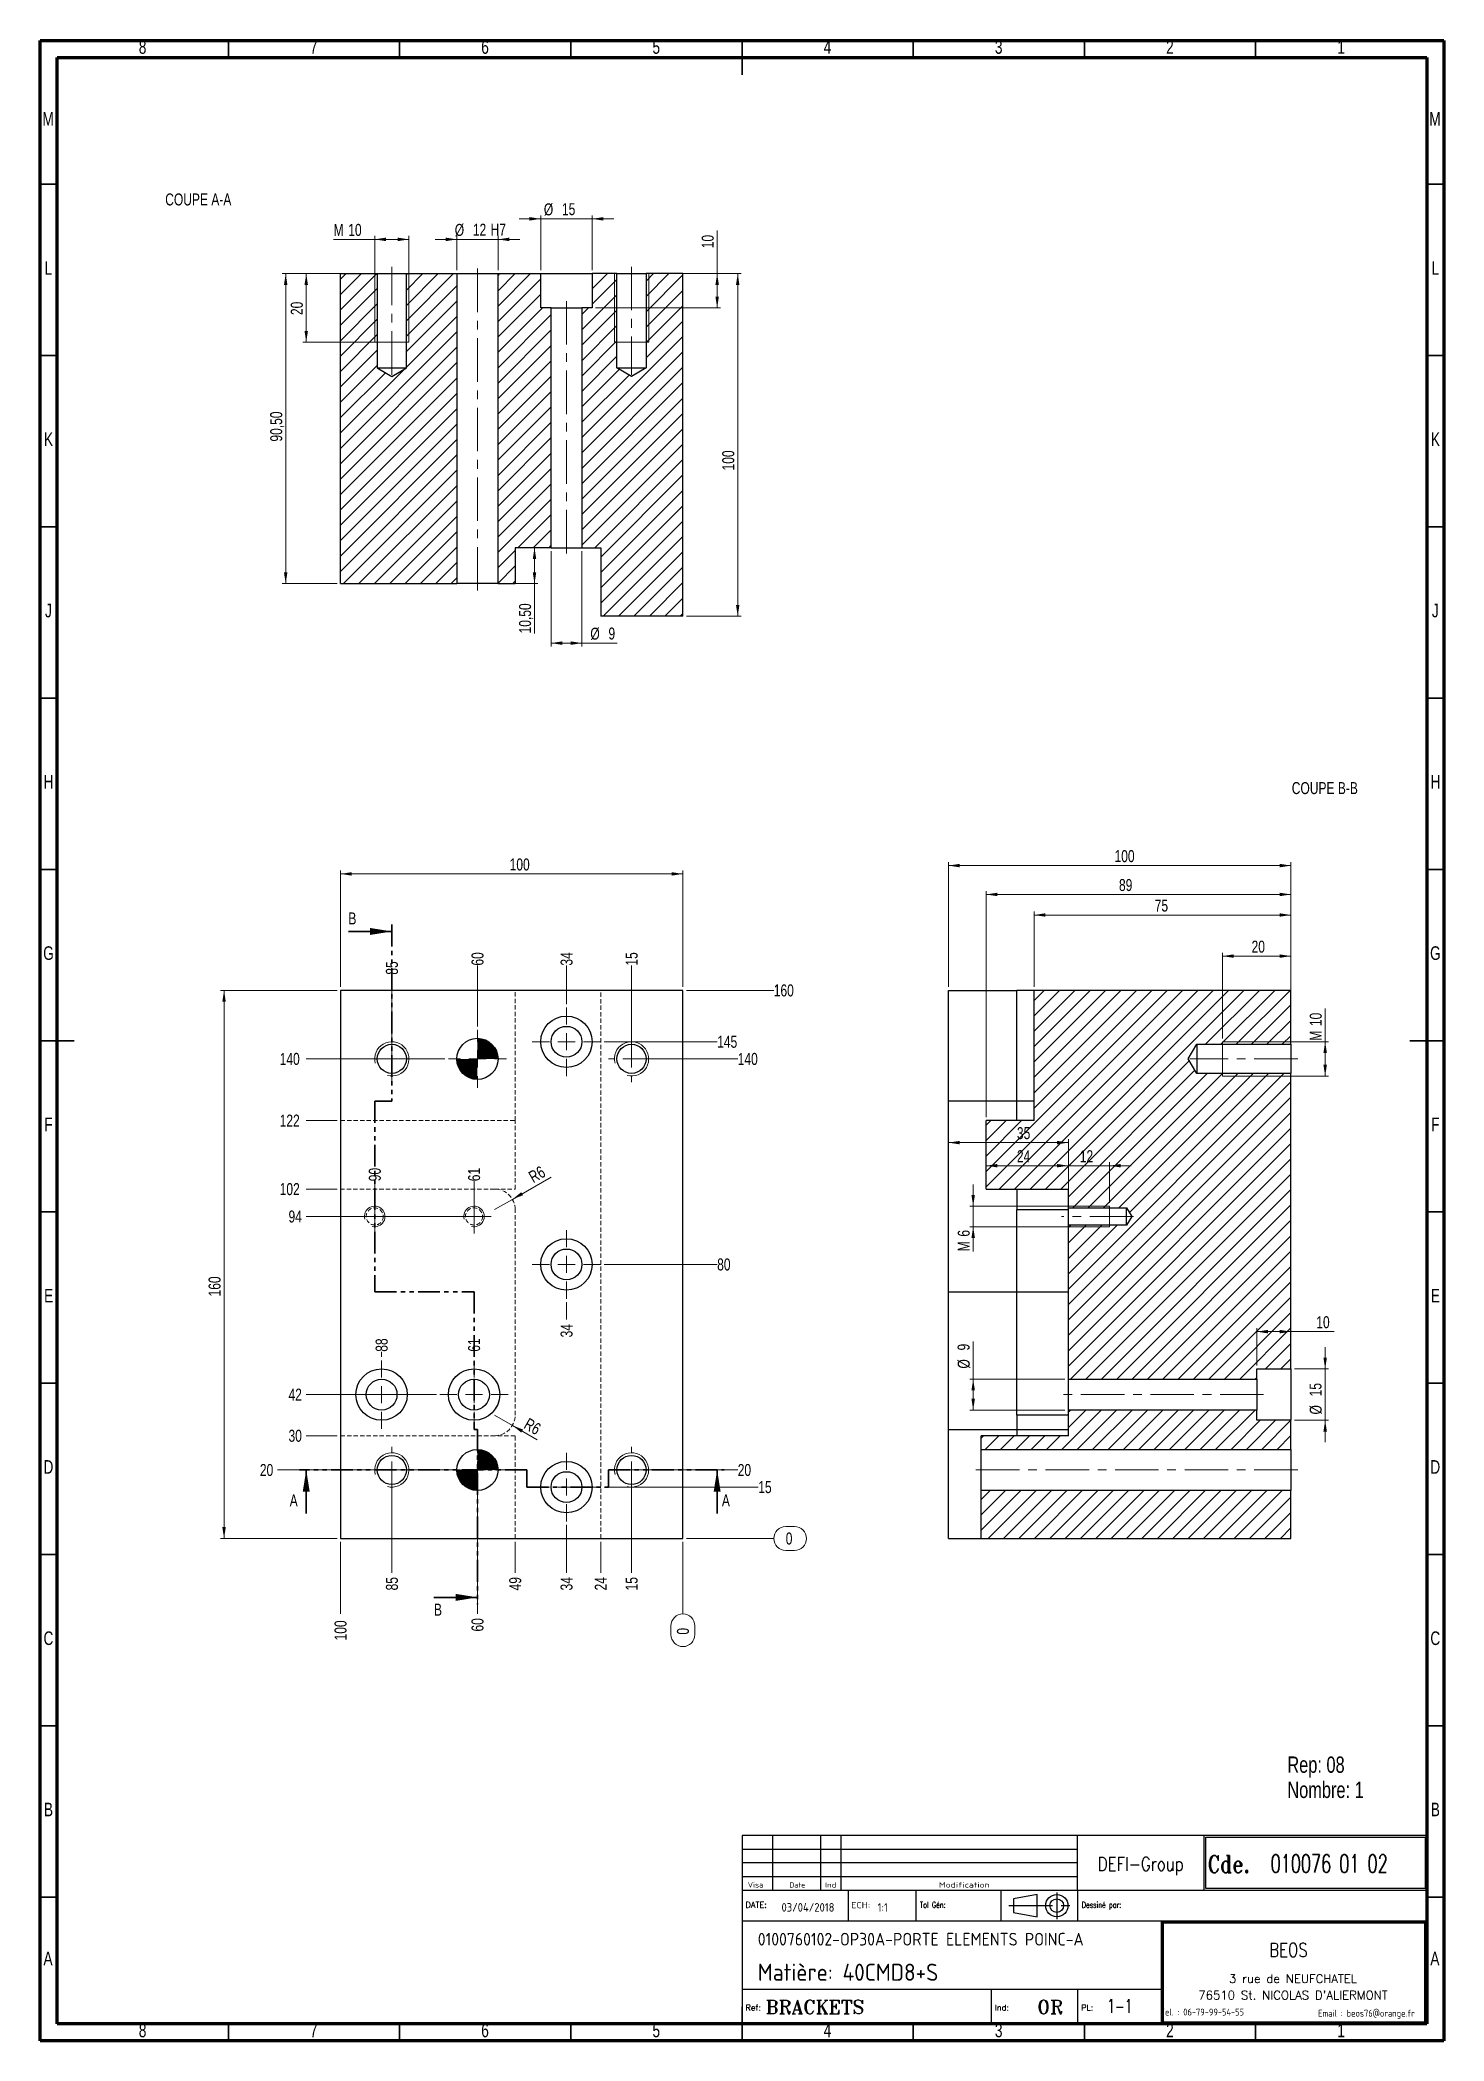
# Model space of a CAD drawing. Header units: millimetres. Extents: x 5 to 415, y 5 to 589.
import ezdxf

# ---------------------------------------------------------------- set-up
doc = ezdxf.new("R2010")
doc.units = ezdxf.units.MM
for name, pattern in [('CENTERX2', [20.32, 12.7, -2.54, 2.54, -2.54]), ('HIDDEN', [1.905, 1.27, -0.635]), ('PHANTOM', [12.7, 6.35, -1.27, 1.27, -1.27, 1.27, -1.27])]:
    doc.linetypes.add(name, pattern=pattern)
doc.layers.add('DIMENSIONS', color=176, linetype='Continuous')
doc.styles.add('SLDTEXTSTYLE0', font='TXT', dxfattribs={"width": 0.75})
doc.styles.add('SLDTEXTSTYLE1', font='ISOCP')
doc.styles.add('SLDTEXTSTYLE10', font='ISOCP', dxfattribs={"width": 1.147311})
doc.styles.add('SLDTEXTSTYLE11', font='ISOCP', dxfattribs={"width": 1.385904})
doc.styles.add('SLDTEXTSTYLE12', font='ISOCP', dxfattribs={"width": 1.246461})
doc.styles.add('SLDTEXTSTYLE13', font='ROMAND')
doc.styles.add('SLDTEXTSTYLE2', font='ROMANT', dxfattribs={"width": 0.8})
doc.styles.add('SLDTEXTSTYLE3', font='ISOCP', dxfattribs={"width": 0.8})
doc.styles.add('SLDTEXTSTYLE4', font='ROMANS', dxfattribs={"width": 0.8})
doc.styles.add('SLDTEXTSTYLE5', font='ROMANT')
doc.styles.add('SLDTEXTSTYLE6', font='ROMANS')
doc.styles.add('SLDTEXTSTYLE7', font='ROMANT', dxfattribs={"width": 0.65})
doc.styles.add('SLDTEXTSTYLE8', font='ISOCP', dxfattribs={"width": 1.446157})
doc.styles.add('SLDTEXTSTYLE9', font='ISOCP', dxfattribs={"width": 1.294402})
doc.dimstyles.new('SLDDIMSTYLE0', dxfattribs={"dimtxt": 3.5, "dimasz": 3.302, "dimexe": 0, "dimexo": 0.0625, "dimgap": 0.875, "dimtad": 0, "dimtih": 1, "dimtoh": 1, "dimdec": 0, "dimrnd": 1e-09, "dimdsep": 46, "dimtxsty": 'SLDTEXTSTYLE0', "dimblk1": 'NONE', "dimblk2": 'NONE', "dimsah": 1, "dimcen": 0.09, "dimadec": 0, "dimazin": 2, "dimtfac": 1, "dimtdec": 0, "dimtofl": 0, "dimtmove": 0, "dimatfit": 3, "dimldrblk": 'NONE', "dimfxl": 1, "dimfrac": 2, "dimtolj": 1, "dimtzin": 12, "dimarcsym": 0})
doc.dimstyles.new('SLDDIMSTYLE1', dxfattribs={"dimtxt": 3.5, "dimasz": 3.302, "dimexe": 0, "dimexo": 0.0625, "dimgap": 0.875, "dimtad": 0, "dimtih": 1, "dimtoh": 1, "dimrnd": 1e-09, "dimzin": 12, "dimdsep": 46, "dimtxsty": 'SLDTEXTSTYLE0', "dimblk1": 'NONE', "dimblk2": 'NONE', "dimsah": 1, "dimcen": 0.09, "dimadec": 0, "dimazin": 3, "dimtfac": 1, "dimtofl": 0, "dimtmove": 0, "dimatfit": 3, "dimldrblk": 'NONE', "dimfxl": 1, "dimfrac": 2, "dimtolj": 1, "dimtzin": 12, "dimarcsym": 0})
doc.dimstyles.new('SLDDIMSTYLE2', dxfattribs={"dimtxt": 3.5, "dimasz": 3.302, "dimexe": 0, "dimexo": 0.0625, "dimgap": 0.875, "dimtad": 1, "dimrnd": 1e-09, "dimzin": 12, "dimdsep": 46, "dimtxsty": 'SLDTEXTSTYLE0', "dimsah": 1, "dimcen": 0.09, "dimadec": 0, "dimazin": 3, "dimtfac": 1, "dimtofl": 0, "dimtmove": 0, "dimatfit": 3, "dimfxl": 1, "dimfrac": 2, "dimtolj": 1, "dimtzin": 12, "dimarcsym": 0})
doc.dimstyles.new('SLDDIMSTYLE3', dxfattribs={"dimtxt": 3.5, "dimasz": 3.302, "dimexe": 0, "dimexo": 0.0625, "dimgap": 0.875, "dimtad": 1, "dimrnd": 1e-09, "dimzin": 12, "dimdsep": 46, "dimtxsty": 'SLDTEXTSTYLE0', "dimsah": 1, "dimcen": 0, "dimadec": 0, "dimazin": 3, "dimtfac": 1, "dimtofl": 0, "dimtmove": 0, "dimatfit": 3, "dimfxl": 1, "dimfrac": 2, "dimtolj": 1, "dimtzin": 12, "dimarcsym": 0})
doc.dimstyles.new('SLDDIMSTYLE4', dxfattribs={"dimtxt": 3.5, "dimasz": 3.302, "dimexe": 0, "dimexo": 0.0625, "dimgap": 0.875, "dimtad": 1, "dimrnd": 1e-09, "dimzin": 12, "dimdsep": 46, "dimtxsty": 'SLDTEXTSTYLE0', "dimsah": 1, "dimcen": 0.09, "dimadec": 0, "dimazin": 3, "dimtfac": 1, "dimtmove": 0, "dimatfit": 0, "dimfxl": 1, "dimfrac": 2, "dimtolj": 1, "dimtzin": 12, "dimarcsym": 0})

msp = doc.modelspace()

# ---------------------------------------------------------------- texts
at = {"color": 7, "linetype": 'Continuous', "lineweight": 0, "attachment_point": 2, "style": 'SLDTEXTSTYLE0'}
for s, insert, char_height in [('8', (34.96, 589.06), 3.969), ('7', (84.96, 589.06), 3.969), ('6', (134.96, 589.06), 3.969), ('5', (184.96, 589.06), 3.969), ('4', (234.96, 589.06), 3.969), ('3', (284.96, 589.06), 3.969), ('2', (334.96, 589.06), 3.969), ('1', (384.96, 589.06), 3.969), ('M', (7.362, 568.06), 3.969), ('M', (412.362, 568.06), 3.969), ('COUPE A-A', (51.221, 544.328), 3.5), ('L', (7.455, 524.56), 3.969), ('L', (412.455, 524.56), 3.969), ('K', (7.489, 474.56), 3.969), ('K', (412.489, 474.56), 3.969), ('J', (7.465, 424.56), 3.969), ('J', (412.465, 424.56), 3.969), ('H', (7.49, 374.56), 3.969), ('H', (412.49, 374.56), 3.969), ('COUPE B-B', (380.2, 372.489), 3.5), ('G', (7.487, 324.56), 3.969), ('G', (412.487, 324.56), 3.969), ('F', (7.458, 274.56), 3.969), ('F', (412.458, 274.56), 3.969), ('E', (7.508, 224.56), 3.969), ('E', (412.508, 224.56), 3.969), ('D', (7.453, 174.56), 3.969), ('D', (412.453, 174.56), 3.969), ('C', (7.459, 124.56), 3.969), ('C', (412.459, 124.56), 3.969), ('B', (7.471, 74.56), 3.969), ('B', (412.471, 74.56), 3.969), ('A', (7.34, 31.06), 3.969), ('A', (412.34, 31.06), 3.969), ('8', (34.96, 10.06), 3.969), ('7', (84.96, 10.06), 3.969), ('6', (134.96, 10.06), 3.969), ('5', (184.96, 10.06), 3.969), ('4', (234.96, 10.06), 3.969), ('3', (284.96, 10.06), 3.969), ('2', (334.96, 10.06), 3.969), ('1', (384.96, 10.06), 3.969)]:
    msp.add_mtext(s, dxfattribs=dict(at, insert=insert, char_height=char_height))
at = {"color": 7, "linetype": 'Continuous', "char_height": 3.5, "attachment_point": 1, "style": 'SLDTEXTSTYLE0'}
for s, insert in [('B', (95.046, 334.436)), ('A', (77.92, 164.536)), ('A', (204.124, 164.536)), ('B', (120.046, 132.648))]:
    msp.add_mtext(s, dxfattribs=dict(at, insert=insert))
at = {"layer": 'DIMENSIONS'}
for s, insert, char_height, attachment_point, style in [('DEFI-Group', (326.42, 58.701), 4, 2, 'SLDTEXTSTYLE2'), ('Cde.', (346, 59.126), 5, 1, 'SLDTEXTSTYLE2'), ('010076 01 02', (364.377, 59.44), 5.29167, 1, 'SLDTEXTSTYLE7'), ('Visa', (211.655, 51.348), 1.5671, 1, 'SLDTEXTSTYLE12'), ('Date', (223.824, 51.283), 1.4924, 1, 'SLDTEXTSTYLE10'), ('Ind', (234.254, 51.283), 1.4924, 1, 'SLDTEXTSTYLE11'), ('Modification', (267.489, 51.348), 1.56705, 1, 'SLDTEXTSTYLE8'), ('DATE:', (211.034, 45.598), 1.7277, 1, 'SLDTEXTSTYLE6'), ('03/04/2018', (221.533, 45.253), 2.5, 1, 'SLDTEXTSTYLE1'), ('ECH:', (241.911, 45.56), 1.8141, 1, 'SLDTEXTSTYLE9'), ('1:1', (249.62, 45.24), 2.5, 1, 'SLDTEXTSTYLE1'), ('Tol Gén:', (261.952, 45.598), 1.7277, 1, 'SLDTEXTSTYLE4'), ('Dessiné par:', (309.221, 45.598), 1.72768, 1, 'SLDTEXTSTYLE4'), ('0100760102-OP30A-PORTE ELEMENTS POINC-A', (214.603, 36.561), 3.70417, 1, 'SLDTEXTSTYLE1'), ('BEOS', (369.571, 33.595), 4, 2, 'SLDTEXTSTYLE2'), ('Matière: 40CMD8+S', (214.603, 27.564), 5, 1, 'SLDTEXTSTYLE1'), ('3 rue de NEUFCHATEL', (370.909, 24.448), 2.5, 2, 'SLDTEXTSTYLE13'), ("76510 St. NICOLAS D'ALIERMONT", (370.903, 19.623), 2.5, 2, 'SLDTEXTSTYLE13'), ('Ref:', (211.034, 15.598), 1.7277, 1, 'SLDTEXTSTYLE6'), ('BRACKETS', (216.904, 16.951), 4, 1, 'SLDTEXTSTYLE5'), ('Ind:', (283.826, 15.598), 1.7277, 1, 'SLDTEXTSTYLE6'), ('OR', (296.194, 16.951), 4, 1, 'SLDTEXTSTYLE5'), ('PL:', (309.034, 15.598), 1.7277, 1, 'SLDTEXTSTYLE6'), ('1-1', (316.651, 17.173), 4, 1, 'SLDTEXTSTYLE7'), ('Tel. : 06-79-99-54-55', (344.36, 14.429), 2, 2, 'SLDTEXTSTYLE3'), ('Email : beos76@orange.fr', (392.372, 14.097), 2, 2, 'SLDTEXTSTYLE3')]:
    msp.add_mtext(s, dxfattribs=dict(at, insert=insert, char_height=char_height, attachment_point=attachment_point, style=style))

# ---------------------------------------------------------------- blocks, each defined once
blk = doc.blocks.new('SW_NOTE_0')
at = {"color": 0, "linetype": 'Continuous', "lineweight": 0, "char_height": 4.763, "attachment_point": 1, "style": 'SLDTEXTSTYLE0'}
for s, insert in [('Rep: 08', (0, 6.14)), ('Nombre: 1', (0, -1.21))]:
    blk.add_mtext(s, dxfattribs=dict(at, insert=insert))
blk = doc.blocks.new('_D')
at = {"color": 7, "linetype": 'Continuous', "lineweight": 18}
for p, q in [((222.77, 155.18), (225.35, 155.18)), ((193.75, 151.69), (219.28, 151.69)), ((225.35, 148.2), (222.77, 148.2))]:
    blk.add_line(p, q, dxfattribs=at)
for centre, start, end in [((222.77, 151.69), 90, 270), ((225.35, 151.69), 270, 90)]:
    blk.add_arc(centre, 3.49, start, end, dxfattribs=at)
at = {"color": 7, "linetype": 'Continuous', "lineweight": 18, "insert": (222.77, 153.43), "char_height": 3.5, "attachment_point": 1, "style": 'SLDTEXTSTYLE0'}
blk.add_mtext('0', dxfattribs=at)
blk = doc.blocks.new('_None')
blk = doc.blocks.new('_D_1')
at = {"color": 7, "linetype": 'Continuous', "lineweight": 18}
blk.add_line((169.75, 166.69), (214.75, 166.69), dxfattribs=at)
at = {"color": 7, "linetype": 'Continuous', "lineweight": 18, "insert": (214.75, 168.43), "char_height": 3.5, "attachment_point": 1, "style": 'SLDTEXTSTYLE0'}
blk.add_mtext('15', dxfattribs=at)
blk = doc.blocks.new('_D_2')
at = {"color": 7, "linetype": 'Continuous', "lineweight": 18}
blk.add_line((123.25, 171.69), (74.38, 171.69), dxfattribs=at)
at = {"color": 7, "linetype": 'Continuous', "lineweight": 18, "insert": (69.21, 173.43), "char_height": 3.5, "attachment_point": 1, "style": 'SLDTEXTSTYLE0'}
blk.add_mtext('20', dxfattribs=at)
blk = doc.blocks.new('_D_3')
at = {"color": 7, "linetype": 'Continuous', "lineweight": 18}
blk.add_line((178.75, 171.69), (208.75, 171.69), dxfattribs=at)
at = {"color": 7, "linetype": 'Continuous', "lineweight": 18, "insert": (208.75, 173.43), "char_height": 3.5, "attachment_point": 1, "style": 'SLDTEXTSTYLE0'}
blk.add_mtext('20', dxfattribs=at)
blk = doc.blocks.new('_D_4')
at = {"color": 7, "linetype": 'Continuous', "lineweight": 18}
blk.add_line((91.75, 181.69), (82.75, 181.69), dxfattribs=at)
at = {"color": 7, "linetype": 'Continuous', "lineweight": 18, "insert": (77.57, 183.43), "char_height": 3.5, "attachment_point": 1, "style": 'SLDTEXTSTYLE0'}
blk.add_mtext('30', dxfattribs=at)
blk = doc.blocks.new('_D_5')
at = {"color": 7, "linetype": 'Continuous', "lineweight": 18}
blk.add_line((120.75, 193.69), (82.75, 193.69), dxfattribs=at)
at = {"color": 7, "linetype": 'Continuous', "lineweight": 18, "insert": (77.57, 195.43), "char_height": 3.5, "attachment_point": 1, "style": 'SLDTEXTSTYLE0'}
blk.add_mtext('42', dxfattribs=at)
blk = doc.blocks.new('_D_6')
at = {"color": 7, "linetype": 'Continuous', "lineweight": 18}
blk.add_line((169.75, 231.69), (202.75, 231.69), dxfattribs=at)
at = {"color": 7, "linetype": 'Continuous', "lineweight": 18, "insert": (202.75, 233.43), "char_height": 3.5, "attachment_point": 1, "style": 'SLDTEXTSTYLE0'}
blk.add_mtext('80', dxfattribs=at)
blk = doc.blocks.new('_D_7')
at = {"color": 7, "linetype": 'Continuous', "lineweight": 18}
blk.add_line((130.75, 245.69), (82.75, 245.69), dxfattribs=at)
at = {"color": 7, "linetype": 'Continuous', "lineweight": 18, "insert": (77.57, 247.43), "char_height": 3.5, "attachment_point": 1, "style": 'SLDTEXTSTYLE0'}
blk.add_mtext('94', dxfattribs=at)
blk = doc.blocks.new('_D_8')
at = {"color": 7, "linetype": 'Continuous', "lineweight": 18}
blk.add_line((91.75, 253.69), (82.75, 253.69), dxfattribs=at)
at = {"color": 7, "linetype": 'Continuous', "lineweight": 18, "insert": (74.99, 255.43), "char_height": 3.5, "attachment_point": 1, "style": 'SLDTEXTSTYLE0'}
blk.add_mtext('102', dxfattribs=at)
blk = doc.blocks.new('_D_9')
at = {"color": 7, "linetype": 'Continuous', "lineweight": 18}
blk.add_line((91.75, 273.69), (82.75, 273.69), dxfattribs=at)
at = {"color": 7, "linetype": 'Continuous', "lineweight": 18, "insert": (74.99, 275.43), "char_height": 3.5, "attachment_point": 1, "style": 'SLDTEXTSTYLE0'}
blk.add_mtext('122', dxfattribs=at)
blk = doc.blocks.new('_D_10')
at = {"color": 7, "linetype": 'Continuous', "lineweight": 18}
blk.add_line((123.25, 291.69), (82.75, 291.69), dxfattribs=at)
at = {"color": 7, "linetype": 'Continuous', "lineweight": 18, "insert": (74.99, 293.43), "char_height": 3.5, "attachment_point": 1, "style": 'SLDTEXTSTYLE0'}
blk.add_mtext('140', dxfattribs=at)
blk = doc.blocks.new('_D_11')
at = {"color": 7, "linetype": 'Continuous', "lineweight": 18}
blk.add_line((178.75, 291.69), (208.75, 291.69), dxfattribs=at)
at = {"color": 7, "linetype": 'Continuous', "lineweight": 18, "insert": (208.75, 293.43), "char_height": 3.5, "attachment_point": 1, "style": 'SLDTEXTSTYLE0'}
blk.add_mtext('140', dxfattribs=at)
blk = doc.blocks.new('_D_12')
at = {"color": 7, "linetype": 'Continuous', "lineweight": 18}
blk.add_line((169.75, 296.69), (202.75, 296.69), dxfattribs=at)
at = {"color": 7, "linetype": 'Continuous', "lineweight": 18, "insert": (202.75, 298.43), "char_height": 3.5, "attachment_point": 1, "style": 'SLDTEXTSTYLE0'}
blk.add_mtext('145', dxfattribs=at)
blk = doc.blocks.new('_D_13')
at = {"color": 7, "linetype": 'Continuous', "lineweight": 18}
blk.add_line((193.75, 311.69), (219.28, 311.69), dxfattribs=at)
at = {"color": 7, "linetype": 'Continuous', "lineweight": 18, "insert": (219.28, 313.43), "char_height": 3.5, "attachment_point": 1, "style": 'SLDTEXTSTYLE0'}
blk.add_mtext('160', dxfattribs=at)
blk = doc.blocks.new('_D_14')
at = {"color": 7, "linetype": 'Continuous', "lineweight": 18}
for p, q in [((192.75, 150.69), (192.75, 129.69)), ((189.26, 123.62), (189.26, 126.2)), ((196.23, 126.2), (196.23, 123.62))]:
    blk.add_line(p, q, dxfattribs=at)
for centre, start, end in [((192.75, 126.2), 0, 180), ((192.75, 123.62), 180, 0)]:
    blk.add_arc(centre, 3.49, start, end, dxfattribs=at)
at = {"color": 7, "linetype": 'Continuous', "lineweight": 18, "insert": (191.01, 123.62), "char_height": 3.5, "attachment_point": 1, "rotation": 90, "style": 'SLDTEXTSTYLE0'}
blk.add_mtext('0', dxfattribs=at)
blk = doc.blocks.new('_D_15')
at = {"color": 7, "linetype": 'Continuous', "lineweight": 18}
blk.add_line((177.75, 292.69), (177.75, 318.92), dxfattribs=at)
at = {"color": 7, "linetype": 'Continuous', "lineweight": 18, "insert": (176.01, 318.92), "char_height": 3.5, "attachment_point": 1, "rotation": 90, "style": 'SLDTEXTSTYLE0'}
blk.add_mtext('15', dxfattribs=at)
blk = doc.blocks.new('_D_16')
at = {"color": 7, "linetype": 'Continuous', "lineweight": 18}
blk.add_line((177.75, 170.69), (177.75, 141.69), dxfattribs=at)
at = {"color": 7, "linetype": 'Continuous', "lineweight": 18, "insert": (176.01, 136.52), "char_height": 3.5, "attachment_point": 1, "rotation": 90, "style": 'SLDTEXTSTYLE0'}
blk.add_mtext('15', dxfattribs=at)
blk = doc.blocks.new('_D_17')
at = {"color": 7, "linetype": 'Continuous', "lineweight": 18}
blk.add_line((168.75, 150.69), (168.75, 141.69), dxfattribs=at)
at = {"color": 7, "linetype": 'Continuous', "lineweight": 18, "insert": (167.01, 136.52), "char_height": 3.5, "attachment_point": 1, "rotation": 90, "style": 'SLDTEXTSTYLE0'}
blk.add_mtext('24', dxfattribs=at)
blk = doc.blocks.new('_D_18')
at = {"color": 7, "linetype": 'Continuous', "lineweight": 18}
blk.add_line((158.75, 307.69), (158.75, 318.92), dxfattribs=at)
at = {"color": 7, "linetype": 'Continuous', "lineweight": 18, "insert": (157.01, 318.92), "char_height": 3.5, "attachment_point": 1, "rotation": 90, "style": 'SLDTEXTSTYLE0'}
blk.add_mtext('34', dxfattribs=at)
blk = doc.blocks.new('_D_19')
at = {"color": 7, "linetype": 'Continuous', "lineweight": 18}
blk.add_line((158.75, 220.69), (158.75, 215.57), dxfattribs=at)
at = {"color": 7, "linetype": 'Continuous', "lineweight": 18, "insert": (157.01, 210.39), "char_height": 3.5, "attachment_point": 1, "rotation": 90, "style": 'SLDTEXTSTYLE0'}
blk.add_mtext('34', dxfattribs=at)
blk = doc.blocks.new('_D_20')
at = {"color": 7, "linetype": 'Continuous', "lineweight": 18}
blk.add_line((158.75, 155.69), (158.75, 141.69), dxfattribs=at)
at = {"color": 7, "linetype": 'Continuous', "lineweight": 18, "insert": (157.01, 136.52), "char_height": 3.5, "attachment_point": 1, "rotation": 90, "style": 'SLDTEXTSTYLE0'}
blk.add_mtext('34', dxfattribs=at)
blk = doc.blocks.new('_D_21')
at = {"color": 7, "linetype": 'Continuous', "lineweight": 18}
blk.add_line((143.75, 150.69), (143.75, 141.69), dxfattribs=at)
at = {"color": 7, "linetype": 'Continuous', "lineweight": 18, "insert": (142.01, 136.52), "char_height": 3.5, "attachment_point": 1, "rotation": 90, "style": 'SLDTEXTSTYLE0'}
blk.add_mtext('49', dxfattribs=at)
blk = doc.blocks.new('_D_22')
at = {"color": 7, "linetype": 'Continuous', "lineweight": 18}
blk.add_line((132.75, 162.19), (132.75, 129.69), dxfattribs=at)
at = {"color": 7, "linetype": 'Continuous', "lineweight": 18, "insert": (131.01, 124.52), "char_height": 3.5, "attachment_point": 1, "rotation": 90, "style": 'SLDTEXTSTYLE0'}
blk.add_mtext('60', dxfattribs=at)
blk = doc.blocks.new('_D_23')
at = {"color": 7, "linetype": 'Continuous', "lineweight": 18}
blk.add_line((132.75, 301.19), (132.75, 318.92), dxfattribs=at)
at = {"color": 7, "linetype": 'Continuous', "lineweight": 18, "insert": (131.01, 318.92), "char_height": 3.5, "attachment_point": 1, "rotation": 90, "style": 'SLDTEXTSTYLE0'}
blk.add_mtext('60', dxfattribs=at)
blk = doc.blocks.new('_D_24')
at = {"color": 7, "linetype": 'Continuous', "lineweight": 18}
blk.add_line((131.75, 204.69), (131.75, 206.2), dxfattribs=at)
at = {"color": 7, "linetype": 'Continuous', "lineweight": 18, "insert": (130.01, 206.2), "char_height": 3.5, "attachment_point": 1, "rotation": 90, "style": 'SLDTEXTSTYLE0'}
blk.add_mtext('61', dxfattribs=at)
blk = doc.blocks.new('_D_25')
at = {"color": 7, "linetype": 'Continuous', "lineweight": 18}
blk.add_line((131.75, 246.69), (131.75, 255.97), dxfattribs=at)
at = {"color": 7, "linetype": 'Continuous', "lineweight": 18, "insert": (130.01, 255.97), "char_height": 3.5, "attachment_point": 1, "rotation": 90, "style": 'SLDTEXTSTYLE0'}
blk.add_mtext('61', dxfattribs=at)
blk = doc.blocks.new('_D_26')
at = {"color": 7, "linetype": 'Continuous', "lineweight": 18}
blk.add_line((107.75, 292.69), (107.75, 316.27), dxfattribs=at)
at = {"color": 7, "linetype": 'Continuous', "lineweight": 18, "insert": (106.01, 316.27), "char_height": 3.5, "attachment_point": 1, "rotation": 90, "style": 'SLDTEXTSTYLE0'}
blk.add_mtext('85', dxfattribs=at)
blk = doc.blocks.new('_D_27')
at = {"color": 7, "linetype": 'Continuous', "lineweight": 18}
blk.add_line((107.75, 170.69), (107.75, 141.69), dxfattribs=at)
at = {"color": 7, "linetype": 'Continuous', "lineweight": 18, "insert": (106.01, 136.52), "char_height": 3.5, "attachment_point": 1, "rotation": 90, "style": 'SLDTEXTSTYLE0'}
blk.add_mtext('85', dxfattribs=at)
blk = doc.blocks.new('_D_28')
at = {"color": 7, "linetype": 'Continuous', "lineweight": 18}
blk.add_line((104.75, 204.69), (104.75, 206.2), dxfattribs=at)
at = {"color": 7, "linetype": 'Continuous', "lineweight": 18, "insert": (103.01, 206.2), "char_height": 3.5, "attachment_point": 1, "rotation": 90, "style": 'SLDTEXTSTYLE0'}
blk.add_mtext('88', dxfattribs=at)
blk = doc.blocks.new('_D_29')
at = {"color": 7, "linetype": 'Continuous', "lineweight": 18}
blk.add_line((102.75, 246.69), (102.75, 255.97), dxfattribs=at)
at = {"color": 7, "linetype": 'Continuous', "lineweight": 18, "insert": (101.01, 255.97), "char_height": 3.5, "attachment_point": 1, "rotation": 90, "style": 'SLDTEXTSTYLE0'}
blk.add_mtext('90', dxfattribs=at)
blk = doc.blocks.new('_D_30')
at = {"color": 7, "linetype": 'Continuous', "lineweight": 18}
blk.add_line((92.75, 150.69), (92.75, 129.69), dxfattribs=at)
at = {"color": 7, "linetype": 'Continuous', "lineweight": 18, "insert": (91.01, 121.93), "char_height": 3.5, "attachment_point": 1, "rotation": 90, "style": 'SLDTEXTSTYLE0'}
blk.add_mtext('100', dxfattribs=at)
blk = doc.blocks.new('_D_31')
at = {"color": 7, "linetype": 'Continuous', "lineweight": 18}
for p, q in [((92.75, 312.69), (92.75, 346.69)), ((192.75, 345.69), (92.75, 345.69)), ((192.75, 312.69), (192.75, 346.69))]:
    blk.add_line(p, q, dxfattribs=at)
for points in [[(92.75, 345.69), (96.05, 345.19), (96.05, 346.2)], [(192.75, 345.69), (189.44, 346.2), (189.44, 345.19)]]:
    blk.add_solid(points, dxfattribs=at)
at = {"color": 7, "linetype": 'Continuous', "lineweight": 18, "insert": (142.15, 350.2), "char_height": 3.5, "attachment_point": 1, "style": 'SLDTEXTSTYLE0'}
blk.add_mtext('100', dxfattribs=at)
blk = doc.blocks.new('_D_32')
at = {"color": 7, "linetype": 'Continuous', "lineweight": 18}
for p, q in [((91.75, 311.69), (57.75, 311.69)), ((58.75, 311.69), (58.75, 151.69)), ((91.75, 151.69), (57.75, 151.69))]:
    blk.add_line(p, q, dxfattribs=at)
for points in [[(58.75, 311.69), (58.24, 308.39), (59.25, 308.39)], [(58.75, 151.69), (59.25, 155), (58.24, 155)]]:
    blk.add_solid(points, dxfattribs=at)
at = {"color": 7, "linetype": 'Continuous', "lineweight": 18, "insert": (54.23, 222.34), "char_height": 3.5, "attachment_point": 1, "rotation": 90, "style": 'SLDTEXTSTYLE0'}
blk.add_mtext('160', dxfattribs=at)
blk = doc.blocks.new('_D_33')
at = {"color": 7, "linetype": 'Continuous', "lineweight": 18}
for q in [(154.24, 257.21), (137.75, 247.69)]:
    blk.add_line((142.94, 250.69), q, dxfattribs=at)
blk.add_solid([(142.94, 250.69), (146.06, 251.9), (145.55, 252.78)], dxfattribs=at)
at = {"color": 7, "linetype": 'Continuous', "lineweight": 18, "insert": (147.3, 258.38), "char_height": 3.5, "attachment_point": 1, "rotation": 30, "style": 'SLDTEXTSTYLE0'}
blk.add_mtext('R6', dxfattribs=at)
blk = doc.blocks.new('_D_34')
at = {"color": 7, "linetype": 'Continuous', "lineweight": 18}
for q in [(137.75, 187.69), (150.22, 180.49)]:
    blk.add_line((142.94, 184.69), q, dxfattribs=at)
blk.add_solid([(142.94, 184.69), (145.55, 182.6), (146.06, 183.48)], dxfattribs=at)
at = {"color": 7, "linetype": 'Continuous', "lineweight": 18, "insert": (147.74, 187.05), "char_height": 3.5, "attachment_point": 1, "rotation": 330, "style": 'SLDTEXTSTYLE0'}
blk.add_mtext('R6', dxfattribs=at)
blk = doc.blocks.new('SW_CENTERMARKSYMBOL_0')
at = {"color": 0, "linetype": 'Continuous', "lineweight": 0}
for p, q in [((0, 5), (0, 6.75)), ((-5, 0), (-6.75, 0)), ((0, 0), (-2.5, 0)), ((0, 0), (0, 2.5)), ((0, 0), (0, -2.5)), ((0, 0), (2.5, 0)), ((5, 0), (6.75, 0)), ((0, -5), (0, -6.75))]:
    blk.add_line(p, q, dxfattribs=at)
blk = doc.blocks.new('SW_CENTERMARKSYMBOL_1')
at = {"color": 0, "linetype": 'Continuous', "lineweight": 0}
for p, q in [((0, 5), (0, 6.75)), ((-5, 0), (-6.75, 0)), ((0, 0), (-2.5, 0)), ((0, 0), (0, 2.5)), ((0, 0), (0, -2.5)), ((0, 0), (2.5, 0)), ((5, 0), (6.75, 0)), ((0, -5), (0, -6.75))]:
    blk.add_line(p, q, dxfattribs=at)
blk = doc.blocks.new('SW_CENTERMARKSYMBOL_2')
at = {"color": 0, "linetype": 'Continuous', "lineweight": 0}
for p, q in [((0, 5), (0, 6.75)), ((-5, 0), (-6.75, 0)), ((0, 0), (-2.5, 0)), ((0, 0), (0, 2.5)), ((0, 0), (0, -2.5)), ((0, 0), (2.5, 0)), ((5, 0), (6.75, 0)), ((0, -5), (0, -6.75))]:
    blk.add_line(p, q, dxfattribs=at)
blk = doc.blocks.new('SW_CENTERMARKSYMBOL_3')
at = {"color": 0, "linetype": 'Continuous', "lineweight": 0}
for p, q in [((0, 5), (0, 6.75)), ((-5, 0), (-6.75, 0)), ((0, 0), (-2.5, 0)), ((0, 0), (0, 2.5)), ((0, 0), (0, -2.5)), ((0, 0), (2.5, 0)), ((5, 0), (6.75, 0)), ((0, -5), (0, -6.75))]:
    blk.add_line(p, q, dxfattribs=at)
blk = doc.blocks.new('SW_CENTERMARKSYMBOL_4')
at = {"color": 0, "linetype": 'Continuous', "lineweight": 0}
for p, q in [((0, 5), (0, 8.5)), ((-5, 0), (-8.5, 0)), ((0, 0), (-2.5, 0)), ((0, 0), (0, 2.5)), ((0, 0), (0, -2.5)), ((0, 0), (2.5, 0)), ((5, 0), (8.5, 0)), ((0, -5), (0, -8.5))]:
    blk.add_line(p, q, dxfattribs=at)
blk = doc.blocks.new('SW_CENTERMARKSYMBOL_5')
at = {"color": 0, "linetype": 'Continuous', "lineweight": 0}
for p, q in [((0, 5), (0, 8.5)), ((-5, 0), (-8.5, 0)), ((0, 0), (-2.5, 0)), ((0, 0), (0, 2.5)), ((0, 0), (0, -2.5)), ((0, 0), (2.5, 0)), ((5, 0), (8.5, 0)), ((0, -5), (0, -8.5))]:
    blk.add_line(p, q, dxfattribs=at)
blk = doc.blocks.new('SW_CENTERMARKSYMBOL_6')
at = {"color": 0, "linetype": 'Continuous', "lineweight": 0}
for p, q in [((0, 5), (0, 10)), ((-5, 0), (-10, 0)), ((0, 0), (-2.5, 0)), ((0, 0), (0, 2.5)), ((0, 0), (0, -2.5)), ((0, 0), (2.5, 0)), ((5, 0), (10, 0)), ((0, -5), (0, -10))]:
    blk.add_line(p, q, dxfattribs=at)
blk = doc.blocks.new('SW_CENTERMARKSYMBOL_7')
at = {"color": 0, "linetype": 'Continuous', "lineweight": 0}
for p, q in [((0, 5), (0, 10)), ((-5, 0), (-10, 0)), ((0, 0), (-2.5, 0)), ((0, 0), (0, 2.5)), ((0, 0), (0, -2.5)), ((0, 0), (2.5, 0)), ((5, 0), (10, 0)), ((0, -5), (0, -10))]:
    blk.add_line(p, q, dxfattribs=at)
blk = doc.blocks.new('SW_CENTERMARKSYMBOL_8')
at = {"color": 0, "linetype": 'Continuous', "lineweight": 0}
for p, q in [((0, 5), (0, 10)), ((-5, 0), (-10, 0)), ((0, 0), (-2.5, 0)), ((0, 0), (0, 2.5)), ((0, 0), (0, -2.5)), ((0, 0), (2.5, 0)), ((5, 0), (10, 0)), ((0, -5), (0, -10))]:
    blk.add_line(p, q, dxfattribs=at)
blk = doc.blocks.new('SW_CENTERMARKSYMBOL_9')
at = {"color": 0, "linetype": 'Continuous', "lineweight": 0}
for p, q in [((0, 5), (0, 10)), ((-5, 0), (-10, 0)), ((0, 0), (-2.5, 0)), ((0, 0), (0, 2.5)), ((0, 0), (0, -2.5)), ((0, 0), (2.5, 0)), ((5, 0), (10, 0)), ((0, -5), (0, -10))]:
    blk.add_line(p, q, dxfattribs=at)
blk = doc.blocks.new('SW_CENTERMARKSYMBOL_10')
at = {"color": 0, "linetype": 'Continuous', "lineweight": 0}
for p, q in [((0, 5), (0, 10)), ((-5, 0), (-10, 0)), ((0, 0), (-2.5, 0)), ((0, 0), (0, 2.5)), ((0, 0), (0, -2.5)), ((0, 0), (2.5, 0)), ((5, 0), (10, 0)), ((0, -5), (0, -10))]:
    blk.add_line(p, q, dxfattribs=at)
blk = doc.blocks.new('SW_CENTERMARKSYMBOL_11')
at = {"color": 0, "linetype": 'Continuous', "lineweight": 0}
for p, q in [((-2.5, 0), (-5, 0)), ((0, 0), (-2.5, 0)), ((0, 2.5), (0, 5)), ((0, 0), (0, 2.5)), ((0, 0), (0, -2.5)), ((0, 0), (2.5, 0)), ((2.5, 0), (5, 0)), ((0, -2.5), (0, -5))]:
    blk.add_line(p, q, dxfattribs=at)
blk = doc.blocks.new('SW_CENTERMARKSYMBOL_12')
at = {"color": 0, "linetype": 'Continuous', "lineweight": 0}
for p, q in [((-2.5, 0), (-5, 0)), ((0, 0), (-2.5, 0)), ((0, 2.5), (0, 5)), ((0, 0), (0, 2.5)), ((0, 0), (0, -2.5)), ((0, 0), (2.5, 0)), ((2.5, 0), (5, 0)), ((0, -2.5), (0, -5))]:
    blk.add_line(p, q, dxfattribs=at)
blk = doc.blocks.new('SW_DOWELSYMBOL_0')
at = {"linetype": 'Continuous', "lineweight": 0}
h = blk.add_hatch(color=0, dxfattribs=at)
edge = h.paths.add_edge_path(flags=0)
edge.add_arc((0, 0), 6, 0, 90)
edge.add_line((0, 6), (0, 0))
edge.add_line((0, 0), (6, 0))
h = blk.add_hatch(color=0, dxfattribs=at)
edge = h.paths.add_edge_path(flags=0)
edge.add_arc((0, 0), 6, 180, 270)
edge.add_line((0, -6), (0, 0))
edge.add_line((0, 0), (-6, 0))
at = {"color": 0, "linetype": 'Continuous', "lineweight": 0}
blk.add_circle((0, 0), 6, dxfattribs=at)
blk = doc.blocks.new('SW_DOWELSYMBOL_1')
at = {"linetype": 'Continuous', "lineweight": 0}
h = blk.add_hatch(color=0, dxfattribs=at)
edge = h.paths.add_edge_path(flags=0)
edge.add_arc((0, 0), 6, 0, 90)
edge.add_line((0, 6), (0, 0))
edge.add_line((0, 0), (6, 0))
h = blk.add_hatch(color=0, dxfattribs=at)
edge = h.paths.add_edge_path(flags=0)
edge.add_arc((0, 0), 6, 180, 270)
edge.add_line((0, -6), (0, 0))
edge.add_line((0, 0), (-6, 0))
at = {"color": 0, "linetype": 'Continuous', "lineweight": 0}
blk.add_circle((0, 0), 6, dxfattribs=at)
blk = doc.blocks.new('_D_35')
at = {"color": 7, "linetype": 'Continuous', "lineweight": 18}
for p, q in [((102.75, 501.92), (102.75, 531.92)), ((112.75, 501.92), (112.75, 531.92)), ((102.75, 530.92), (90.73, 530.92)), ((102.75, 530.92), (112.75, 530.92))]:
    blk.add_line(p, q, dxfattribs=at)
for points in [[(102.75, 530.92), (106.05, 530.41), (106.05, 531.43)], [(112.75, 530.92), (109.44, 531.43), (109.44, 530.41)]]:
    blk.add_solid(points, dxfattribs=at)
at = {"color": 7, "linetype": 'Continuous', "lineweight": 18, "char_height": 3.5, "attachment_point": 1, "style": 'SLDTEXTSTYLE0'}
for s, insert in [('M', (90.73, 535.43)), ('10', (95.02, 535.43))]:
    blk.add_mtext(s, dxfattribs=dict(at, insert=insert))
blk = doc.blocks.new('_D_36')
at = {"color": 7, "linetype": 'Continuous', "lineweight": 18}
for p, q in [((111.75, 520.92), (81.75, 520.92)), ((82.75, 520.92), (82.75, 500.92)), ((111.75, 500.92), (81.75, 500.92))]:
    blk.add_line(p, q, dxfattribs=at)
for points in [[(82.75, 520.92), (82.24, 517.62), (83.25, 517.62)], [(82.75, 500.92), (83.25, 504.22), (82.24, 504.22)]]:
    blk.add_solid(points, dxfattribs=at)
at = {"color": 7, "linetype": 'Continuous', "lineweight": 18, "insert": (78.23, 508.83), "char_height": 3.5, "attachment_point": 1, "rotation": 90, "style": 'SLDTEXTSTYLE0'}
blk.add_mtext('20', dxfattribs=at)
blk = doc.blocks.new('_D_37')
at = {"color": 7, "linetype": 'Continuous', "lineweight": 18}
for p, q in [((91.75, 520.92), (75.75, 520.92)), ((76.75, 430.42), (76.75, 520.92)), ((91.75, 430.42), (75.75, 430.42))]:
    blk.add_line(p, q, dxfattribs=at)
for points in [[(76.75, 520.92), (76.24, 517.62), (77.25, 517.62)], [(76.75, 430.42), (77.25, 433.72), (76.24, 433.72)]]:
    blk.add_solid(points, dxfattribs=at)
at = {"color": 7, "linetype": 'Continuous', "lineweight": 18, "insert": (72.23, 471.89), "char_height": 3.5, "attachment_point": 1, "rotation": 90, "style": 'SLDTEXTSTYLE0'}
blk.add_mtext('90,50', dxfattribs=at)
blk = doc.blocks.new('_D_38')
at = {"color": 7, "linetype": 'Continuous', "lineweight": 18}
for p, q in [((126.75, 521.92), (126.75, 531.92)), ((138.75, 521.92), (138.75, 531.92)), ((126.75, 530.92), (120.4, 530.92)), ((138.75, 530.92), (126.75, 530.92)), ((138.75, 530.92), (145.1, 530.92))]:
    blk.add_line(p, q, dxfattribs=at)
for points in [[(126.75, 530.92), (123.44, 531.43), (123.44, 530.41)], [(138.75, 530.92), (142.05, 530.41), (142.05, 531.43)]]:
    blk.add_solid(points, dxfattribs=at)
at = {"color": 7, "linetype": 'Continuous', "lineweight": 18, "char_height": 3.5, "attachment_point": 1, "style": 'SLDTEXTSTYLE0'}
for s, insert in [('%%c', (126.12, 535.43)), ('12', (131.4, 535.49)), ('H7', (136.57, 535.49))]:
    blk.add_mtext(s, dxfattribs=dict(at, insert=insert))
blk = doc.blocks.new('_D_39')
at = {"color": 7, "linetype": 'Continuous', "lineweight": 18}
for p, q in [((151.25, 521.92), (151.25, 537.92)), ((166.25, 521.92), (166.25, 537.92)), ((151.25, 536.92), (144.9, 536.92)), ((151.25, 536.92), (166.25, 536.92)), ((166.25, 536.92), (172.6, 536.92))]:
    blk.add_line(p, q, dxfattribs=at)
for points in [[(151.25, 536.92), (147.94, 537.43), (147.94, 536.41)], [(166.25, 536.92), (169.55, 536.41), (169.55, 537.43)]]:
    blk.add_solid(points, dxfattribs=at)
at = {"color": 7, "linetype": 'Continuous', "lineweight": 18, "char_height": 3.5, "attachment_point": 1, "style": 'SLDTEXTSTYLE0'}
for s, insert in [('%%c', (152.14, 541.43)), ('15', (157.42, 541.49))]:
    blk.add_mtext(s, dxfattribs=dict(at, insert=insert))
blk = doc.blocks.new('_D_40')
at = {"color": 7, "linetype": 'Continuous', "lineweight": 18}
for p, q in [((202.75, 520.92), (202.75, 533.51)), ((174.5, 520.92), (203.75, 520.92)), ((202.75, 520.92), (202.75, 510.92)), ((167.25, 510.92), (203.75, 510.92))]:
    blk.add_line(p, q, dxfattribs=at)
for points in [[(202.75, 520.92), (202.24, 517.62), (203.25, 517.62)], [(202.75, 510.92), (203.25, 514.22), (202.24, 514.22)]]:
    blk.add_solid(points, dxfattribs=at)
at = {"color": 7, "linetype": 'Continuous', "lineweight": 18, "insert": (198.23, 528.33), "char_height": 3.5, "attachment_point": 1, "rotation": 90, "style": 'SLDTEXTSTYLE0'}
blk.add_mtext('10', dxfattribs=at)
blk = doc.blocks.new('_D_41')
at = {"color": 7, "linetype": 'Continuous', "lineweight": 18}
for p, q in [((154.25, 439.92), (154.25, 412.06)), ((163.25, 439.92), (163.25, 412.06)), ((154.25, 413.06), (163.25, 413.06)), ((163.25, 413.06), (173.59, 413.06))]:
    blk.add_line(p, q, dxfattribs=at)
for points in [[(154.25, 413.06), (157.55, 412.55), (157.55, 413.57)], [(163.25, 413.06), (159.94, 413.57), (159.94, 412.55)]]:
    blk.add_solid(points, dxfattribs=at)
at = {"color": 7, "linetype": 'Continuous', "lineweight": 18, "char_height": 3.5, "attachment_point": 1, "style": 'SLDTEXTSTYLE0'}
for s, insert in [('%%c', (165.72, 417.57)), ('9', (171, 417.63))]:
    blk.add_mtext(s, dxfattribs=dict(at, insert=insert))
blk = doc.blocks.new('_D_42')
at = {"color": 7, "linetype": 'Continuous', "lineweight": 18}
for p, q in [((149.41, 440.92), (149.41, 430.42)), ((139.75, 430.42), (150.41, 430.42)), ((149.41, 430.42), (149.41, 415.89))]:
    blk.add_line(p, q, dxfattribs=at)
for points in [[(149.41, 440.92), (148.9, 437.62), (149.91, 437.62)], [(149.41, 430.42), (149.91, 433.72), (148.9, 433.72)]]:
    blk.add_solid(points, dxfattribs=at)
at = {"color": 7, "linetype": 'Continuous', "lineweight": 18, "insert": (144.89, 415.89), "char_height": 3.5, "attachment_point": 1, "rotation": 90, "style": 'SLDTEXTSTYLE0'}
blk.add_mtext('10,50', dxfattribs=at)
blk = doc.blocks.new('_D_43')
at = {"color": 7, "linetype": 'Continuous', "lineweight": 18}
for p, q in [((193.75, 520.92), (209.75, 520.92)), ((208.75, 420.92), (208.75, 520.92)), ((193.75, 420.92), (209.75, 420.92))]:
    blk.add_line(p, q, dxfattribs=at)
for points in [[(208.75, 520.92), (208.24, 517.62), (209.25, 517.62)], [(208.75, 420.92), (209.25, 424.22), (208.24, 424.22)]]:
    blk.add_solid(points, dxfattribs=at)
at = {"color": 7, "linetype": 'Continuous', "lineweight": 18, "insert": (204.23, 463.47), "char_height": 3.5, "attachment_point": 1, "rotation": 90, "style": 'SLDTEXTSTYLE0'}
blk.add_mtext('100', dxfattribs=at)
blk = doc.blocks.new('_D_44')
at = {"color": 7, "linetype": 'Continuous', "lineweight": 18}
for p, q in [((380.3, 296.69), (380.3, 306.43)), ((351.3, 296.69), (381.3, 296.69)), ((380.3, 296.69), (380.3, 286.69)), ((351.3, 286.69), (381.3, 286.69))]:
    blk.add_line(p, q, dxfattribs=at)
for points in [[(380.3, 296.69), (379.79, 293.39), (380.81, 293.39)], [(380.3, 286.69), (380.81, 290), (379.79, 290)]]:
    blk.add_solid(points, dxfattribs=at)
at = {"color": 7, "linetype": 'Continuous', "lineweight": 18, "char_height": 3.5, "attachment_point": 1, "rotation": 90, "style": 'SLDTEXTSTYLE0'}
for s, insert in [('10', (375.79, 301.26)), ('M', (375.79, 296.97))]:
    blk.add_mtext(s, dxfattribs=dict(at, insert=insert))
blk = doc.blocks.new('_D_45')
at = {"color": 7, "linetype": 'Continuous', "lineweight": 18}
for p, q in [((350.3, 297.69), (350.3, 322.69)), ((370.3, 321.69), (350.3, 321.69)), ((370.3, 297.69), (370.3, 322.69))]:
    blk.add_line(p, q, dxfattribs=at)
for points in [[(350.3, 321.69), (353.6, 321.19), (353.6, 322.2)], [(370.3, 321.69), (367, 322.2), (367, 321.19)]]:
    blk.add_solid(points, dxfattribs=at)
at = {"color": 7, "linetype": 'Continuous', "lineweight": 18, "insert": (358.81, 326.2), "char_height": 3.5, "attachment_point": 1, "style": 'SLDTEXTSTYLE0'}
blk.add_mtext('20', dxfattribs=at)
blk = doc.blocks.new('_D_46')
at = {"color": 7, "linetype": 'Continuous', "lineweight": 18}
for p, q in [((277.51, 248.69), (277.51, 255.04)), ((316.3, 248.69), (276.51, 248.69)), ((277.51, 242.69), (277.51, 248.69)), ((316.3, 242.69), (276.51, 242.69)), ((277.51, 242.69), (277.51, 235.51))]:
    blk.add_line(p, q, dxfattribs=at)
for points in [[(277.51, 248.69), (278.02, 252), (277, 252)], [(277.51, 242.69), (277, 239.39), (278.02, 239.39)]]:
    blk.add_solid(points, dxfattribs=at)
at = {"color": 7, "linetype": 'Continuous', "lineweight": 18, "char_height": 3.5, "attachment_point": 1, "rotation": 90, "style": 'SLDTEXTSTYLE0'}
for s, insert in [('6', (273, 239.8)), ('M', (273, 235.51))]:
    blk.add_mtext(s, dxfattribs=dict(at, insert=insert))
blk = doc.blocks.new('_D_47')
at = {"color": 7, "linetype": 'Continuous', "lineweight": 18}
for p, q in [((305.3, 260.51), (298.95, 260.51)), ((305.3, 249.69), (305.3, 261.51)), ((305.3, 260.51), (317.3, 260.51)), ((317.3, 249.69), (317.3, 261.51)), ((317.3, 260.51), (323.65, 260.51))]:
    blk.add_line(p, q, dxfattribs=at)
for points in [[(305.3, 260.51), (302, 261.02), (302, 260.01)], [(317.3, 260.51), (320.6, 260.01), (320.6, 261.02)]]:
    blk.add_solid(points, dxfattribs=at)
at = {"color": 7, "linetype": 'Continuous', "lineweight": 18, "insert": (308.64, 265.03), "char_height": 3.5, "attachment_point": 1, "style": 'SLDTEXTSTYLE0'}
blk.add_mtext('12', dxfattribs=at)
blk = doc.blocks.new('_D_48')
at = {"color": 7, "linetype": 'Continuous', "lineweight": 18}
for p, q in [((380.3, 201.19), (380.3, 207.54)), ((371.3, 201.19), (381.3, 201.19)), ((380.3, 201.19), (380.3, 186.19)), ((371.3, 186.19), (381.3, 186.19)), ((380.3, 186.19), (380.3, 179.84))]:
    blk.add_line(p, q, dxfattribs=at)
for points in [[(380.3, 201.19), (380.81, 204.5), (379.79, 204.5)], [(380.3, 186.19), (379.79, 182.89), (380.81, 182.89)]]:
    blk.add_solid(points, dxfattribs=at)
at = {"color": 7, "linetype": 'Continuous', "lineweight": 18, "char_height": 3.5, "attachment_point": 1, "rotation": 90, "style": 'SLDTEXTSTYLE0'}
for s, insert in [('15', (375.73, 193.17)), ('%%c', (375.79, 187.89))]:
    blk.add_mtext(s, dxfattribs=dict(at, insert=insert))
blk = doc.blocks.new('_D_49')
at = {"color": 7, "linetype": 'Continuous', "lineweight": 18}
for p, q in [((360.3, 202.19), (360.3, 213.07)), ((360.3, 212.07), (370.3, 212.07)), ((370.3, 212.07), (382.88, 212.07))]:
    blk.add_line(p, q, dxfattribs=at)
for points in [[(360.3, 212.07), (363.6, 211.56), (363.6, 212.58)], [(370.3, 212.07), (367, 212.58), (367, 211.56)]]:
    blk.add_solid(points, dxfattribs=at)
at = {"color": 7, "linetype": 'Continuous', "lineweight": 18, "insert": (377.71, 216.58), "char_height": 3.5, "attachment_point": 1, "style": 'SLDTEXTSTYLE0'}
blk.add_mtext('10', dxfattribs=at)
blk = doc.blocks.new('_D_50')
at = {"color": 7, "linetype": 'Continuous', "lineweight": 18}
for p, q in [((277.51, 198.19), (277.51, 209.16)), ((304.3, 198.19), (276.51, 198.19)), ((277.51, 198.19), (277.51, 189.19)), ((304.3, 189.19), (276.51, 189.19))]:
    blk.add_line(p, q, dxfattribs=at)
for points in [[(277.51, 198.19), (277, 194.89), (278.02, 194.89)], [(277.51, 189.19), (278.02, 192.5), (277, 192.5)]]:
    blk.add_solid(points, dxfattribs=at)
at = {"color": 7, "linetype": 'Continuous', "lineweight": 18, "char_height": 3.5, "attachment_point": 1, "rotation": 90, "style": 'SLDTEXTSTYLE0'}
for s, insert in [('9', (272.95, 206.57)), ('%%c', (273, 201.29))]:
    blk.add_mtext(s, dxfattribs=dict(at, insert=insert))
blk = doc.blocks.new('_D_51')
at = {"color": 7, "linetype": 'Continuous', "lineweight": 18}
for p, q in [((295.3, 312.69), (295.3, 334.69)), ((295.3, 333.69), (370.3, 333.69)), ((370.3, 312.69), (370.3, 334.69))]:
    blk.add_line(p, q, dxfattribs=at)
for points in [[(295.3, 333.69), (298.6, 333.19), (298.6, 334.2)], [(370.3, 333.69), (367, 334.2), (367, 333.19)]]:
    blk.add_solid(points, dxfattribs=at)
at = {"color": 7, "linetype": 'Continuous', "lineweight": 18, "insert": (330.53, 338.2), "char_height": 3.5, "attachment_point": 1, "style": 'SLDTEXTSTYLE0'}
blk.add_mtext('75', dxfattribs=at)
blk = doc.blocks.new('_D_52')
at = {"color": 7, "linetype": 'Continuous', "lineweight": 18}
for p, q in [((281.3, 274.69), (281.3, 340.69)), ((370.3, 339.69), (281.3, 339.69)), ((370.3, 312.69), (370.3, 340.69))]:
    blk.add_line(p, q, dxfattribs=at)
for points in [[(281.3, 339.69), (284.6, 339.19), (284.6, 340.2)], [(370.3, 339.69), (367, 340.2), (367, 339.19)]]:
    blk.add_solid(points, dxfattribs=at)
at = {"color": 7, "linetype": 'Continuous', "lineweight": 18, "insert": (320.09, 344.2), "char_height": 3.5, "attachment_point": 1, "style": 'SLDTEXTSTYLE0'}
blk.add_mtext('89', dxfattribs=at)
blk = doc.blocks.new('_D_53')
at = {"color": 7, "linetype": 'Continuous', "lineweight": 18}
for p, q in [((270.3, 312.69), (270.3, 349.12)), ((370.3, 348.12), (270.3, 348.12)), ((370.3, 312.69), (370.3, 349.12))]:
    blk.add_line(p, q, dxfattribs=at)
for points in [[(270.3, 348.12), (273.6, 347.61), (273.6, 348.63)], [(370.3, 348.12), (367, 348.63), (367, 347.61)]]:
    blk.add_solid(points, dxfattribs=at)
at = {"color": 7, "linetype": 'Continuous', "lineweight": 18, "insert": (318.79, 352.63), "char_height": 3.5, "attachment_point": 1, "style": 'SLDTEXTSTYLE0'}
blk.add_mtext('100', dxfattribs=at)
blk = doc.blocks.new('_D_54')
at = {"color": 7, "linetype": 'Continuous', "lineweight": 18}
for p, q in [((305.3, 267.25), (270.3, 267.25)), ((305.3, 254.69), (305.3, 268.25))]:
    blk.add_line(p, q, dxfattribs=at)
for points in [[(270.3, 267.25), (273.6, 266.74), (273.6, 267.76)], [(305.3, 267.25), (302, 267.76), (302, 266.74)]]:
    blk.add_solid(points, dxfattribs=at)
at = {"color": 7, "linetype": 'Continuous', "lineweight": 18, "insert": (290.28, 271.76), "char_height": 3.5, "attachment_point": 1, "style": 'SLDTEXTSTYLE0'}
blk.add_mtext('35', dxfattribs=at)
blk = doc.blocks.new('_D_55')
at = {"color": 7, "linetype": 'Continuous', "lineweight": 18}
for p, q in [((305.3, 260.51), (281.3, 260.51)), ((305.3, 254.69), (305.3, 261.51))]:
    blk.add_line(p, q, dxfattribs=at)
for points in [[(281.3, 260.51), (284.6, 260.01), (284.6, 261.02)], [(305.3, 260.51), (302, 261.02), (302, 260.01)]]:
    blk.add_solid(points, dxfattribs=at)
at = {"color": 7, "linetype": 'Continuous', "lineweight": 18, "insert": (290.28, 265.03), "char_height": 3.5, "attachment_point": 1, "style": 'SLDTEXTSTYLE0'}
blk.add_mtext('24', dxfattribs=at)

# ---------------------------------------------------------------- dimensions: what is measured, and where the dimension line sits
at = {"color": 7, "linetype": 'Continuous', "lineweight": 18}
for base, p1, p2, text, dimstyle, picture, middle in [((166.246, 536.92), (151.246, 520.92), (166.246, 520.92), '%%c<>', 'SLDDIMSTYLE4', '_D_39', (157.368, 536.92)), ((112.746, 530.92), (102.746, 500.92), (112.746, 500.92), 'M10<>', 'SLDDIMSTYLE2', '_D_35', (95.462, 530.92)), ((126.746, 530.92), (138.746, 520.92), (126.746, 520.92), '%%c<>H7', 'SLDDIMSTYLE4', '_D_38', (134.236, 530.92)), ((163.246, 413.062), (154.246, 440.92), (163.246, 440.92), '%%c<>', 'SLDDIMSTYLE2', '_D_41', (169.656, 413.062))]:
    dim = msp.add_linear_dim(base=base, p1=p1, p2=p2, text=text, dimstyle=dimstyle, dxfattribs=at)
    dim.commit()
    dim.dimension.update_dxf_attribs({"geometry": picture, "text_midpoint": middle, "dimtype": 160})
for base, p1, p2, dimstyle, picture, middle in [((202.746, 510.92), (173.496, 520.92), (166.246, 510.92), 'SLDDIMSTYLE2', '_D_40', (202.746, 530.92)), ((76.746, 520.92), (92.746, 430.42), (92.746, 520.92), 'SLDDIMSTYLE2', '_D_37', (76.746, 477.708)), ((82.746, 500.92), (112.746, 520.92), (112.746, 500.92), 'SLDDIMSTYLE4', '_D_36', (82.746, 511.415)), ((208.746, 520.92), (192.746, 420.92), (192.746, 520.92), 'SLDDIMSTYLE2', '_D_43', (208.746, 467.353)), ((149.406, 430.42), (143.746, 440.92), (138.746, 430.42), 'SLDDIMSTYLE2', '_D_42', (149.406, 421.713)), ((58.746, 151.693), (92.746, 311.693), (92.746, 151.693), 'SLDDIMSTYLE2', '_D_32', (58.746, 226.22))]:
    dim = msp.add_linear_dim(base=base, p1=p1, p2=p2, angle=90, dimstyle=dimstyle, dxfattribs=at)
    dim.commit()
    dim.dimension.update_dxf_attribs({"geometry": picture, "text_midpoint": middle, "dimtype": 160})
for base, p1, p2, dimstyle, picture, middle in [((270.298, 348.117), (370.298, 311.693), (270.298, 311.693), 'SLDDIMSTYLE2', '_D_53', (322.672, 348.117)), ((92.746, 345.693), (192.746, 311.693), (92.746, 311.693), 'SLDDIMSTYLE2', '_D_31', (146.025, 345.693)), ((281.298, 339.693), (370.298, 311.693), (281.298, 273.693), 'SLDDIMSTYLE2', '_D_52', (322.672, 339.693)), ((370.298, 333.693), (295.298, 311.693), (370.298, 311.693), 'SLDDIMSTYLE2', '_D_51', (333.115, 333.693)), ((350.298, 321.693), (370.298, 296.693), (350.298, 296.693), 'SLDDIMSTYLE4', '_D_45', (361.396, 321.693)), ((270.298, 267.251), (305.298, 253.693), (270.298, 311.693), 'SLDDIMSTYLE2', '_D_54', (292.862, 267.251)), ((281.298, 260.515), (305.298, 253.693), (281.298, 253.693), 'SLDDIMSTYLE2', '_D_55', (292.862, 260.515)), ((317.298, 260.515), (305.298, 248.693), (317.298, 248.693), 'SLDDIMSTYLE4', '_D_47', (311.224, 260.515)), ((370.298, 212.068), (360.298, 201.193), (370.298, 201.193), 'SLDDIMSTYLE2', '_D_49', (380.298, 212.068))]:
    dim = msp.add_linear_dim(base=base, p1=p1, p2=p2, dimstyle=dimstyle, dxfattribs=at)
    dim.commit()
    dim.dimension.update_dxf_attribs({"geometry": picture, "text_midpoint": middle, "dimtype": 160})
for feature_location, offset, dtype, origin, dimstyle, picture, middle in [((107.746, 291.693), (0, 24.58), 1, (192.746, 151.693), 'SLDDIMSTYLE1', '_D_26', (107.746, 318.859)), ((132.746, 300.193), (0, 18.725), 1, (192.746, 151.693), 'SLDDIMSTYLE1', '_D_23', (132.746, 321.505)), ((158.746, 306.693), (0, 12.225), 1, (192.746, 151.693), 'SLDDIMSTYLE1', '_D_18', (158.746, 321.505)), ((177.746, 291.693), (0, 27.225), 1, (192.746, 151.693), 'SLDDIMSTYLE1', '_D_15', (177.746, 321.505)), ((192.746, 311.693), (26.534, 0), 0, (192.746, 151.693), 'SLDDIMSTYLE1', '_D_13', (223.158, 311.693)), ((168.746, 296.693), (34, 0), 0, (192.746, 151.693), 'SLDDIMSTYLE1', '_D_12', (206.625, 296.693)), ((124.246, 291.693), (-41.5, 0), 0, (192.746, 151.693), 'SLDDIMSTYLE1', '_D_10', (78.867, 291.693)), ((177.746, 291.693), (31, 0), 0, (192.746, 151.693), 'SLDDIMSTYLE1', '_D_11', (212.625, 291.693)), ((92.746, 273.693), (-10, 0), 0, (192.746, 151.693), 'SLDDIMSTYLE1', '_D_9', (78.867, 273.693)), ((102.746, 245.693), (0, 10.279), 1, (192.746, 151.693), 'SLDDIMSTYLE1', '_D_29', (102.746, 258.559)), ((131.746, 245.693), (0, 10.279), 1, (192.746, 151.693), 'SLDDIMSTYLE1', '_D_25', (131.746, 258.559)), ((92.746, 253.693), (-10, 0), 0, (192.746, 151.693), 'SLDDIMSTYLE1', '_D_8', (78.867, 253.693)), ((131.746, 245.693), (-49, 0), 0, (192.746, 151.693), 'SLDDIMSTYLE1', '_D_7', (80.16, 245.693)), ((168.746, 231.693), (34, 0), 0, (192.746, 151.693), 'SLDDIMSTYLE1', '_D_6', (205.332, 231.693)), ((158.746, 221.693), (0, -6.126), 1, (192.746, 151.693), 'SLDDIMSTYLE1', '_D_19', (158.746, 212.981)), ((104.746, 203.693), (0, 2.505), 1, (192.746, 151.693), 'SLDDIMSTYLE1', '_D_28', (104.746, 208.784)), ((131.746, 203.693), (0, 2.505), 1, (192.746, 151.693), 'SLDDIMSTYLE1', '_D_24', (131.746, 208.784)), ((121.746, 193.693), (-39, 0), 0, (192.746, 151.693), 'SLDDIMSTYLE1', '_D_5', (80.16, 193.693)), ((92.746, 181.693), (-10, 0), 0, (192.746, 151.693), 'SLDDIMSTYLE1', '_D_4', (80.16, 181.693)), ((124.246, 171.693), (-49.862, 0), 0, (192.746, 151.693), 'SLDDIMSTYLE1', '_D_2', (71.797, 171.693)), ((107.746, 171.693), (0, -30), 1, (192.746, 151.693), 'SLDDIMSTYLE1', '_D_27', (107.746, 139.107)), ((177.746, 171.693), (0, -30), 1, (192.746, 151.693), 'SLDDIMSTYLE1', '_D_16', (177.746, 139.107)), ((177.746, 171.693), (31, 0), 0, (192.746, 151.693), 'SLDDIMSTYLE1', '_D_3', (211.332, 171.693)), ((168.746, 166.693), (46, 0), 0, (192.746, 151.693), 'SLDDIMSTYLE1', '_D_1', (217.332, 166.693)), ((132.746, 163.193), (0, -33.5), 1, (192.746, 151.693), 'SLDDIMSTYLE1', '_D_22', (132.746, 127.107)), ((158.746, 156.693), (0, -15), 1, (192.746, 151.693), 'SLDDIMSTYLE1', '_D_20', (158.746, 139.107)), ((192.745684998, 151.693161498), (26.533630136, 0), 0, (192.745684998, 151.693161498), 'SLDDIMSTYLE0', '_D', (224.061433038, 151.693161498)), ((92.746, 151.693), (0, -22), 1, (192.746, 151.693), 'SLDDIMSTYLE1', '_D_30', (92.746, 125.814)), ((143.746, 151.693), (0, -10), 1, (192.746, 151.693), 'SLDDIMSTYLE1', '_D_21', (143.746, 139.107)), ((168.746, 151.693), (0, -10), 1, (192.746, 151.693), 'SLDDIMSTYLE1', '_D_17', (168.746, 139.107)), ((192.745684998, 151.693161498), (0, -22), 1, (192.745684998, 151.693161498), 'SLDDIMSTYLE0', '_D_14', (192.745684998, 124.911043595))]:
    dim = msp.add_ordinate_dim(feature_location=feature_location, offset=offset, dtype=dtype, origin=origin, dimstyle=dimstyle, dxfattribs=at)
    dim.commit()
    dim.dimension.update_dxf_attribs({"geometry": picture, "text_midpoint": middle})
for base, p1, p2, text, dimstyle, picture, middle in [((380.298, 286.693), (350.298, 296.693), (350.298, 286.693), 'M10<>', 'SLDDIMSTYLE2', '_D_44', (380.298, 301.699)), ((277.511, 248.693), (317.298, 242.693), (317.298, 248.693), 'M6<>', 'SLDDIMSTYLE4', '_D_46', (277.511, 238.951)), ((277.511, 189.193), (305.298, 198.193), (305.298, 189.193), '%%c<>', 'SLDDIMSTYLE2', '_D_50', (277.511, 205.225)), ((380.298, 186.193), (370.298, 201.193), (370.298, 186.193), '%%c<>', 'SLDDIMSTYLE4', '_D_48', (380.298, 193.118))]:
    dim = msp.add_linear_dim(base=base, p1=p1, p2=p2, angle=90, text=text, dimstyle=dimstyle, dxfattribs=at)
    dim.commit()
    dim.dimension.update_dxf_attribs({"geometry": picture, "text_midpoint": middle, "dimtype": 160})
for center, mpoint, picture, middle in [((137.746, 247.693), (142.942, 250.693), '_D_33', (152.086, 255.972)), ((137.746, 187.693), (142.942, 184.693), '_D_34', (148.138, 181.693))]:
    dim = msp.add_radius_dim(center=center, mpoint=mpoint, dimstyle='SLDDIMSTYLE3', dxfattribs=at)
    dim.commit()
    dim.dimension.update_dxf_attribs({"geometry": picture, "text_midpoint": middle, "dimtype": 164})

# ---------------------------------------------------------------- hatches: boundary and pattern name
at = {"linetype": 'Continuous', "lineweight": 18}
h = msp.add_hatch(dxfattribs=at)
h.set_pattern_fill('ANSI31', style=0)
h.paths.add_polyline_path([(103.496, 493.42), (103.496, 520.92), (92.746, 520.92), (92.746, 430.42), (126.746, 430.42), (126.746, 520.92), (111.996, 520.92), (111.996, 493.42), (107.746, 490.866)], flags=0)
h = msp.add_hatch(dxfattribs=at)
h.set_pattern_fill('ANSI31', style=0)
h.paths.add_polyline_path([(143.746, 440.92), (154.246, 440.92), (154.246, 510.92), (151.246, 510.92), (151.246, 520.92), (138.746, 520.92), (138.746, 430.42), (143.746, 430.42)], flags=0)
h = msp.add_hatch(dxfattribs=at)
h.set_pattern_fill('ANSI31', style=0)
h.paths.add_polyline_path([(168.746, 420.92), (192.746, 420.92), (192.746, 520.92), (181.996, 520.92), (181.996, 493.42), (177.746, 490.866), (173.496, 493.42), (173.496, 520.92), (166.246, 520.92), (166.246, 510.92), (163.246, 510.92), (163.246, 440.92), (168.746, 440.92)], flags=0)
h = msp.add_hatch(dxfattribs=at)
h.set_pattern_fill('ANSI31', style=0)
h.paths.add_polyline_path([(295.298, 311.693), (295.298, 273.693), (281.298, 273.693), (281.298, 253.693), (305.298, 253.693), (305.298, 248.193), (322.298, 248.193), (323.8, 245.693), (322.298, 243.193), (305.298, 243.193), (305.298, 198.193), (360.298, 198.193), (360.298, 201.193), (370.298, 201.193), (370.298, 287.443), (342.798, 287.443), (340.245, 291.693), (342.798, 295.943), (370.298, 295.943), (370.298, 311.693)], flags=0)
h = msp.add_hatch(dxfattribs=at)
h.set_pattern_fill('ANSI31', style=0)
h.paths.add_polyline_path([(305.298, 189.193), (305.298, 181.693), (279.798, 181.693), (279.798, 177.693), (370.298, 177.693), (370.298, 186.193), (360.298, 186.193), (360.298, 189.193)], flags=0)
h = msp.add_hatch(dxfattribs=at)
h.set_pattern_fill('ANSI31', style=0)
h.paths.add_polyline_path([(279.798, 165.693), (279.798, 151.693), (370.298, 151.693), (370.298, 165.693)], flags=0)

# ---------------------------------------------------------------- linework, layer by layer
at = {"color": 7, "linetype": 'Continuous', "lineweight": 70}
for p, q in [((5, 5), (5, 589)), ((5, 589), (415, 589)), ((415, 589), (415, 5)), ((10, 10), (10, 584)), ((10, 584), (410, 584)), ((410, 584), (410, 10)), ((410, 10), (10, 10)), ((415, 5), (5, 5))]:
    msp.add_line(p, q, dxfattribs=at)
at = {"color": 7, "linetype": 'Continuous', "lineweight": 35}
for p, q in [((60, 584), (60, 589)), ((110, 584), (110, 589)), ((160, 584), (160, 589)), ((210, 589.001), (210, 578.999)), ((210, 584), (210, 589)), ((260, 584), (260, 589)), ((310, 584), (310, 589)), ((360, 584), (360, 589)), ((10, 547), (5, 547)), ((410, 547), (415, 547)), ((10, 497), (5, 497)), ((410, 497), (415, 497)), ((10, 447), (5, 447)), ((410, 447), (415, 447)), ((10, 397), (5, 397)), ((410, 397), (415, 397)), ((10, 347), (5, 347)), ((410, 347), (415, 347)), ((95.046, 328.893), (107.746, 328.893)), ((4.999, 297), (15.001, 297)), ((10, 297), (5, 297)), ((415.001, 297), (404.999, 297)), ((410, 297), (415, 297)), ((10, 247), (5, 247)), ((410, 247), (415, 247)), ((10, 197), (5, 197)), ((410, 197), (415, 197)), ((82.746, 158.993), (82.746, 171.693)), ((202.746, 158.993), (202.746, 171.693)), ((10, 147), (5, 147)), ((410, 147), (415, 147)), ((120.046, 134.493), (132.746, 134.493)), ((10, 97), (5, 97)), ((410, 97), (415, 97)), ((10, 47), (5, 47)), ((410, 47), (415, 47)), ((210, 4.999), (210, 15.001)), ((60, 10), (60, 5)), ((110, 10), (110, 5)), ((160, 10), (160, 5)), ((210, 10), (210, 5)), ((260, 10), (260, 5)), ((310, 10), (310, 5)), ((360, 10), (360, 5))]:
    msp.add_line(p, q, dxfattribs=at)
at = {"color": 7, "linetype": 'Continuous', "lineweight": 25}
for p, q in [((92.746, 520.92), (103.496, 520.92)), ((92.746, 430.42), (92.746, 520.92)), ((103.496, 520.92), (103.496, 493.42)), ((103.496, 520.92), (111.996, 520.92)), ((111.996, 493.42), (111.996, 520.92)), ((111.996, 520.92), (126.746, 520.92)), ((126.746, 520.92), (126.746, 430.42)), ((126.746, 520.92), (138.746, 520.92)), ((138.746, 430.42), (138.746, 520.92)), ((138.746, 520.92), (151.246, 520.92)), ((151.246, 510.92), (151.246, 520.92)), ((151.246, 520.92), (166.246, 520.92)), ((166.246, 520.92), (166.246, 510.92)), ((173.496, 520.92), (166.246, 520.92)), ((173.496, 493.42), (173.496, 520.92)), ((173.496, 520.92), (181.996, 520.92)), ((181.996, 520.92), (181.996, 493.42)), ((192.746, 520.92), (181.996, 520.92)), ((192.746, 420.92), (192.746, 520.92)), ((154.246, 510.92), (151.246, 510.92)), ((154.246, 440.92), (154.246, 510.92)), ((154.246, 510.92), (163.246, 510.92)), ((163.246, 510.92), (163.246, 440.92)), ((166.246, 510.92), (163.246, 510.92)), ((103.496, 493.42), (107.746, 490.866)), ((103.496, 493.42), (111.996, 493.42)), ((107.746, 490.866), (111.996, 493.42)), ((177.746, 490.866), (173.496, 493.42)), ((173.496, 493.42), (181.996, 493.42)), ((181.996, 493.42), (177.746, 490.866)), ((143.746, 440.92), (143.746, 430.42)), ((154.246, 440.92), (143.746, 440.92)), ((154.246, 440.92), (163.246, 440.92)), ((163.246, 440.92), (168.746, 440.92)), ((168.746, 440.92), (168.746, 420.92)), ((92.746, 430.42), (126.746, 430.42)), ((138.746, 430.42), (126.746, 430.42)), ((138.746, 430.42), (143.746, 430.42)), ((192.746, 420.92), (168.746, 420.92)), ((192.746, 311.693), (92.746, 311.693)), ((92.746, 311.693), (92.746, 151.693)), ((192.746, 151.693), (192.746, 311.693)), ((270.298, 279.331), (270.298, 311.693)), ((270.298, 311.693), (290.298, 311.693)), ((290.298, 279.331), (290.298, 311.693)), ((295.298, 311.693), (290.298, 311.693)), ((295.298, 273.693), (295.298, 311.693)), ((370.298, 311.693), (295.298, 311.693)), ((370.298, 295.943), (370.298, 311.693)), ((340.245, 291.693), (342.798, 295.943)), ((342.798, 295.943), (370.298, 295.943)), ((342.798, 295.943), (342.798, 287.443)), ((370.298, 295.943), (370.298, 287.443)), ((342.798, 287.443), (340.245, 291.693)), ((370.298, 287.443), (342.798, 287.443)), ((370.298, 201.193), (370.298, 287.443)), ((290.298, 279.331), (270.298, 279.331)), ((270.298, 223.731), (270.298, 279.331)), ((295.298, 279.331), (290.298, 279.331)), ((290.298, 273.693), (290.298, 279.331)), ((281.298, 253.693), (281.298, 273.693)), ((295.298, 273.693), (281.298, 273.693)), ((281.298, 253.693), (305.298, 253.693)), ((290.298, 253.693), (290.298, 247.693)), ((305.298, 248.193), (305.298, 253.693)), ((290.298, 247.693), (305.298, 247.693)), ((290.298, 223.731), (290.298, 247.693)), ((305.298, 248.193), (322.298, 248.193)), ((305.298, 243.193), (305.298, 248.193)), ((322.298, 248.193), (323.8, 245.693)), ((322.298, 243.193), (322.298, 248.193)), ((323.8, 245.693), (322.298, 243.193)), ((305.298, 198.193), (305.298, 243.193)), ((322.298, 243.193), (305.298, 243.193)), ((270.298, 183.525), (270.298, 223.731)), ((270.298, 223.731), (290.298, 223.731)), ((290.298, 223.731), (305.298, 223.731)), ((290.298, 187.693), (290.298, 223.731)), ((360.298, 201.193), (370.298, 201.193)), ((360.298, 198.193), (360.298, 201.193)), ((370.298, 201.193), (370.298, 186.193)), ((305.298, 198.193), (360.298, 198.193)), ((305.298, 189.193), (305.298, 198.193)), ((360.298, 198.193), (360.298, 189.193)), ((305.298, 187.693), (290.298, 187.693)), ((290.298, 187.693), (290.298, 183.525)), ((360.298, 189.193), (305.298, 189.193)), ((305.298, 181.693), (305.298, 189.193)), ((360.298, 186.193), (360.298, 189.193)), ((270.298, 151.693), (270.298, 183.525)), ((270.298, 183.525), (290.298, 183.525)), ((279.798, 177.693), (279.798, 181.693)), ((305.298, 181.693), (279.798, 181.693)), ((290.298, 183.525), (290.298, 181.693)), ((290.298, 183.525), (305.298, 183.525)), ((370.298, 186.193), (360.298, 186.193)), ((370.298, 177.693), (370.298, 186.193)), ((279.798, 177.693), (370.298, 177.693)), ((279.798, 165.693), (279.798, 177.693)), ((370.298, 177.693), (370.298, 165.693)), ((370.298, 165.693), (279.798, 165.693)), ((279.798, 151.693), (279.798, 165.693)), ((370.298, 151.693), (370.298, 165.693)), ((92.746, 151.693), (192.746, 151.693)), ((270.298, 151.693), (279.798, 151.693)), ((279.798, 151.693), (370.298, 151.693))]:
    msp.add_line(p, q, dxfattribs=at)
at = {"color": 7, "linetype": 'Continuous', "lineweight": 18}
for p, q in [((102.746, 520.92), (102.746, 500.92)), ((102.746, 520.92), (102.746, 500.92)), ((112.746, 520.92), (112.746, 500.92)), ((112.746, 520.92), (112.746, 500.92)), ((172.746, 520.92), (172.746, 500.92)), ((172.746, 520.92), (172.746, 500.92)), ((182.746, 520.92), (182.746, 500.92)), ((182.746, 520.92), (182.746, 500.92)), ((102.746, 500.92), (112.746, 500.92)), ((102.746, 500.92), (112.746, 500.92)), ((172.746, 500.92), (182.746, 500.92)), ((172.746, 500.92), (182.746, 500.92)), ((350.298, 296.693), (370.298, 296.693)), ((350.298, 295.943), (350.298, 296.693)), ((350.298, 286.693), (350.298, 287.443)), ((370.298, 286.693), (350.298, 286.693)), ((305.298, 248.693), (317.298, 248.693)), ((317.298, 248.693), (317.298, 248.193)), ((317.298, 242.693), (305.298, 242.693)), ((317.298, 243.193), (317.298, 242.693))]:
    msp.add_line(p, q, dxfattribs=at)
at = {"color": 7, "linetype": 'CENTERX2', "lineweight": 18}
for p, q in [((107.746, 491.42), (107.746, 522.92)), ((132.746, 428.42), (132.746, 522.92)), ((177.746, 522.92), (177.746, 491.42)), ((158.746, 512.92), (158.746, 438.92)), ((372.298, 291.693), (340.798, 291.693)), ((324.298, 245.693), (303.298, 245.693)), ((362.298, 193.693), (303.298, 193.693)), ((372.298, 171.693), (277.798, 171.693))]:
    msp.add_line(p, q, dxfattribs=at)
at = {"color": 7, "linetype": 'PHANTOM', "lineweight": 35}
for p, q in [((107.746, 330.893), (107.746, 279.331)), ((107.746, 279.331), (102.746, 279.331)), ((102.746, 279.331), (102.746, 223.731)), ((102.746, 223.731), (131.746, 223.731)), ((131.746, 223.731), (131.746, 183.525)), ((131.746, 183.525), (132.746, 183.525)), ((132.746, 183.525), (132.746, 132.493)), ((147.176, 171.693), (80.746, 171.693)), ((147.176, 171.693), (147.176, 166.693)), ((170.997, 166.693), (170.997, 171.693)), ((170.997, 171.693), (204.746, 171.693)), ((147.176, 166.693), (170.997, 166.693))]:
    msp.add_line(p, q, dxfattribs=at)
at = {"color": 7, "linetype": 'HIDDEN', "lineweight": 18}
for p, q in [((143.746, 273.693), (143.746, 311.693)), ((168.746, 151.693), (168.746, 311.693)), ((92.746, 273.693), (143.746, 273.693)), ((143.746, 253.693), (143.746, 273.693)), ((137.746, 253.693), (92.746, 253.693)), ((137.746, 253.693), (143.746, 253.693)), ((143.746, 187.693), (143.746, 247.693)), ((92.746, 181.693), (137.746, 181.693)), ((143.746, 181.693), (137.746, 181.693)), ((143.746, 151.693), (143.746, 181.693))]:
    msp.add_line(p, q, dxfattribs=at)
at = {"color": 7, "linetype": 'Continuous', "lineweight": 18, "flags": 128}
for points in [[(350.298, 295.943), (350.298, 295.837), (350.298, 295.522), (350.298, 295.016), (350.298, 294.343), (350.298, 293.537), (350.298, 292.639), (350.298, 291.693), (350.298, 290.747), (350.298, 289.849), (350.298, 289.043), (350.298, 288.37), (350.298, 287.864), (350.298, 287.55), (350.298, 287.443)], [(317.298, 243.193), (317.298, 243.316), (317.298, 243.671), (317.298, 244.224), (317.298, 244.921), (317.298, 245.693), (317.298, 246.466), (317.298, 247.163), (317.298, 247.716), (317.298, 248.071), (317.298, 248.193)]]:
    msp.add_lwpolyline(points, dxfattribs=at)
at = {"color": 7, "linetype": 'Continuous', "lineweight": 25}
for centre, radius in [((158.746, 296.693), 7.5), ((158.746, 296.693), 4.5), ((107.746, 291.693), 4.25), ((132.746, 291.693), 6), ((177.746, 291.693), 4.25), ((158.746, 231.693), 7.5), ((158.746, 231.693), 4.5), ((104.746, 193.693), 7.5), ((131.746, 193.693), 7.5), ((104.746, 193.693), 4.5), ((131.746, 193.693), 4.5), ((107.746, 171.693), 4.25), ((132.746, 171.693), 6), ((177.746, 171.693), 4.25), ((158.746, 166.693), 7.5), ((158.746, 166.693), 4.5)]:
    msp.add_circle(centre, radius, dxfattribs=at)
at = {"color": 7, "linetype": 'HIDDEN', "lineweight": 18}
for centre in [(102.746, 245.693), (131.746, 245.693)]:
    msp.add_circle(centre, 2.5, dxfattribs=at)
at = {"color": 7, "linetype": 'Continuous', "lineweight": 18}
for centre, radius in [((107.746, 291.693), 5), ((177.746, 291.693), 5), ((102.746, 245.693), 3), ((131.746, 245.693), 3), ((107.746, 171.693), 5), ((177.746, 171.693), 5)]:
    msp.add_arc(centre, radius, 255, 195, dxfattribs=at)
at = {"color": 7, "linetype": 'HIDDEN', "lineweight": 18}
for centre, start, end in [((137.746, 247.693), 0, 90), ((137.746, 187.693), 270, 0)]:
    msp.add_arc(centre, 6, start, end, dxfattribs=at)
at = {"color": 7, "linetype": 'Continuous', "lineweight": 35}
for points in [[(107.746, 328.893), (101.396, 329.909), (101.396, 327.877)], [(82.746, 171.693), (81.73, 165.343), (83.762, 165.343)], [(202.746, 171.693), (201.73, 165.343), (203.762, 165.343)], [(132.746, 134.493), (126.396, 135.509), (126.396, 133.477)]]:
    msp.add_solid(points, dxfattribs=at)
at = {"layer": 'DIMENSIONS', "color": 3}
for p, q in [((308, 65), (210, 65)), ((219, 49), (219, 65)), ((233, 49), (233, 65)), ((239, 49), (239, 65)), ((210, 61), (308, 61)), ((308, 57), (210, 57)), ((210, 53), (308, 53))]:
    msp.add_line(p, q, dxfattribs=at)
at = {"layer": 'DIMENSIONS', "color": 6}
for p, q in [((210, 65), (210, 10)), ((410, 10), (410, 65)), ((410, 40), (332.384, 40)), ((332.384, 40), (332.384, 10)), ((409.8, 39.8), (332.584, 39.8)), ((332.584, 39.8), (332.584, 10.2)), ((409.6, 39.6), (332.784, 39.6)), ((332.784, 39.6), (332.784, 10.4)), ((409.4, 39.4), (332.984, 39.4)), ((332.984, 39.4), (332.984, 10.6)), ((409.4, 10.6), (409.4, 39.4)), ((409.6, 10.4), (409.6, 39.6)), ((409.8, 10.2), (409.8, 39.8)), ((210, 10), (410, 10)), ((332.584, 10.2), (409.8, 10.2)), ((332.784, 10.4), (409.6, 10.4)), ((332.984, 10.6), (409.4, 10.6))]:
    msp.add_line(p, q, dxfattribs=at)
at = {"layer": 'DIMENSIONS', "color": 1}
for p, q in [((410, 65), (308, 65)), ((308, 49), (308, 65)), ((345, 49), (345, 65)), ((345.5, 49.5), (345.5, 64.5)), ((345.5, 64.5), (409.5, 64.5)), ((409.5, 64.5), (409.5, 49.5)), ((210, 49), (410, 49)), ((241, 49), (241, 40)), ((260.731, 49), (260.731, 40)), ((285.62, 49), (285.62, 40)), ((308, 49), (308, 40)), ((409.5, 49.5), (345.5, 49.5)), ((332.384, 40), (210, 40)), ((332.384, 20), (210, 20)), ((282.792, 20), (282.792, 10)), ((308, 20), (308, 10))]:
    msp.add_line(p, q, dxfattribs=at)
at = {"layer": 'DIMENSIONS'}
for p, q in [((345.5, 49.5), (345.5, 64.5)), ((345.5, 64.5), (409.5, 64.5)), ((409.5, 64.5), (409.5, 49.5)), ((409.5, 49.5), (345.5, 49.5))]:
    msp.add_line(p, q, dxfattribs=at)
at = {"layer": 'DIMENSIONS', "color": 7}
for p, q in [((296.244, 47.75), (289.244, 46.5)), ((296.244, 41.25), (296.244, 47.75)), ((289.244, 46.5), (289.244, 42.5)), ((289.244, 42.5), (296.244, 41.25))]:
    msp.add_line(p, q, dxfattribs=at)
at = {"layer": 'DIMENSIONS', "color": 3, "linetype": 'CENTERX2'}
for p, q in [((301.934, 48.348), (301.934, 40.513)), ((287.946, 44.5), (306.201, 44.5))]:
    msp.add_line(p, q, dxfattribs=at)
at = {"layer": 'DIMENSIONS', "color": 7}
for radius in [3.25, 2]:
    msp.add_circle((301.934, 44.5), radius, dxfattribs=at)

# ---------------------------------------------------------------- block references
at = {"color": 7, "linetype": 'Continuous', "lineweight": 0}
for name, p in [('SW_CENTERMARKSYMBOL_8', (158.746, 296.693)), ('SW_CENTERMARKSYMBOL_0', (107.746, 291.693)), ('SW_CENTERMARKSYMBOL_5', (132.746, 291.693)), ('SW_CENTERMARKSYMBOL_1', (177.746, 291.693)), ('SW_DOWELSYMBOL_0', (132.746, 291.693)), ('SW_CENTERMARKSYMBOL_11', (102.746, 245.693)), ('SW_CENTERMARKSYMBOL_12', (131.746, 245.693)), ('SW_CENTERMARKSYMBOL_7', (158.746, 231.693)), ('SW_CENTERMARKSYMBOL_9', (104.746, 193.693)), ('SW_CENTERMARKSYMBOL_10', (131.746, 193.693)), ('SW_CENTERMARKSYMBOL_2', (107.746, 171.693)), ('SW_CENTERMARKSYMBOL_4', (132.746, 171.693)), ('SW_DOWELSYMBOL_1', (132.746, 171.693)), ('SW_CENTERMARKSYMBOL_6', (158.746, 166.693)), ('SW_CENTERMARKSYMBOL_3', (177.746, 171.693)), ('SW_NOTE_0', (369.26, 81.905))]:
    msp.add_blockref(name, p, dxfattribs=at)

msp.set_redraw_order([(e.dxf.handle, doc.entitydb.next_handle()) for e in msp.query("TEXT MTEXT ATTDEF DIMENSION ARC_DIMENSION")])  # texts and dimensions are drawn at this point

doc.saveas('drawing.dxf')
